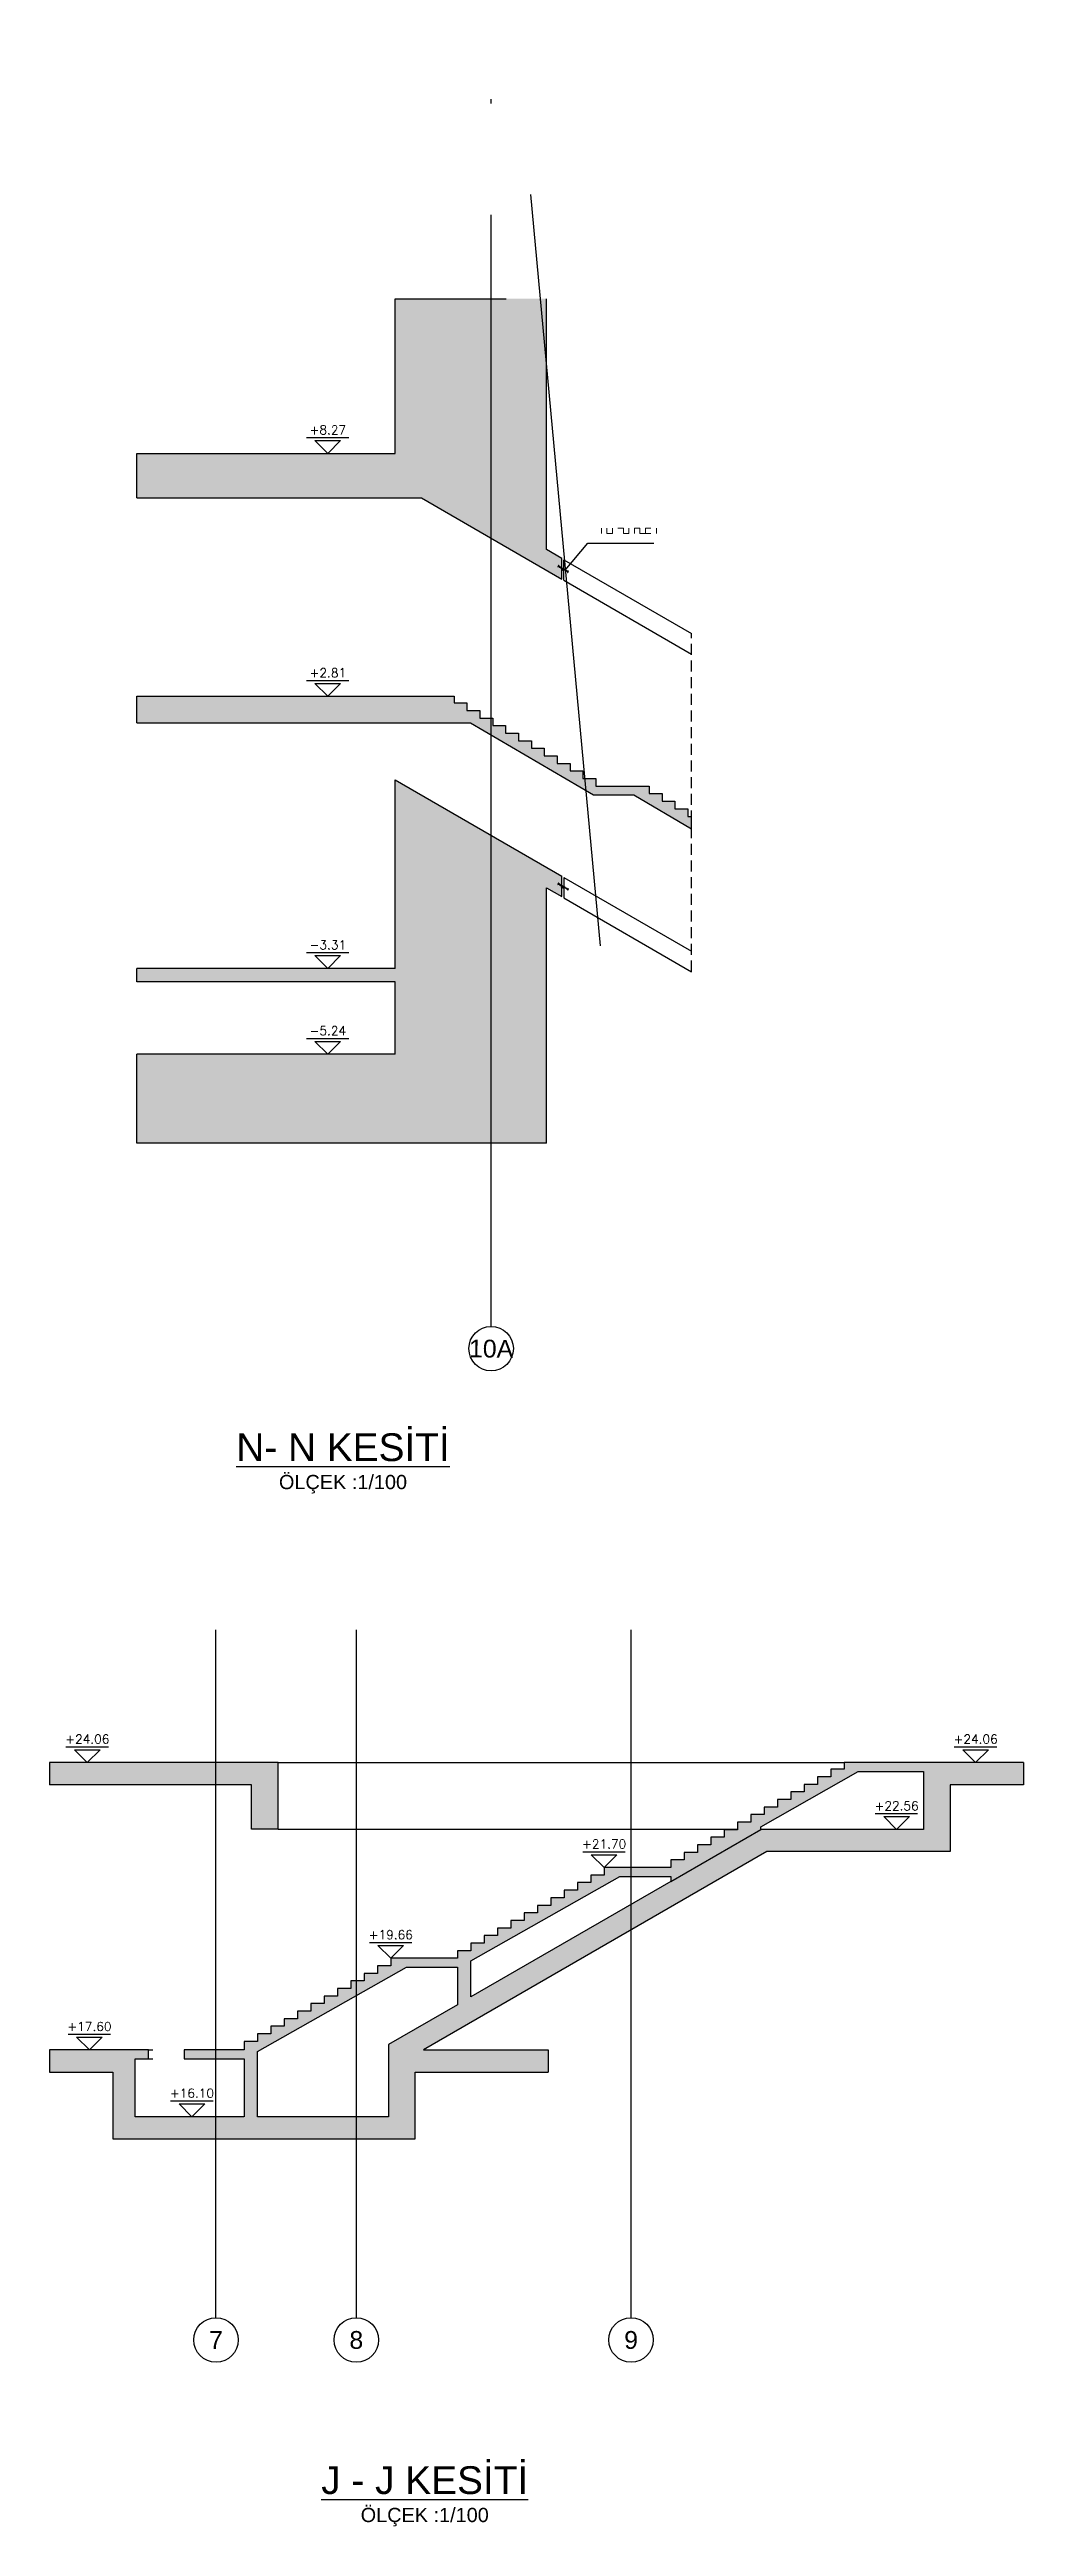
# Model space of a CAD drawing. Header units: millimetres. Extents: x 400382 to 401500, y 4543975 to 4544133.
# Drawn here: x 401369.6 to 401391.5, y 4544021.6 to 4544077.3 of the extents above; entities that cross this region are included whole.
import ezdxf
from ezdxf.enums import TextEntityAlignment as Align

# ---------------------------------------------------------------- set-up
doc = ezdxf.new("R2010")
doc.units = ezdxf.units.MM
for name, pattern in [('AKS', [3, 2.5, -0.25, 0, -0.25]), ('CIZGI', [0.4, 0.25, -0.15]), ('CONTINU', [0]), ('Dot', [4, 0, -4]), ('HIDDEN', [0.375, 0.25, -0.125]), ('UUC-ST-KAL-I05-101-U-000$0$ACAD_ISO05W100', [33, 24, -3, 0, -3, 0, -3])]:
    doc.linetypes.add(name, pattern=pattern)
for name, color, linetype in [('aks prota', 2, 'AKS'), ('caks prota', 4, 'Continuous'), ('görünüş prota', 4, 'Continuous'), ('kesik prota', 2, 'CIZGI'), ('kesit prota', 1, 'Continuous'), ('kesit tarama prota', 252, 'Continuous'), ('kolon tarama prota', 252, 'Continuous'), ('kot prota', 4, 'Continuous'), ('not çizgisi prota', 4, 'Continuous'), ('PRT-CST-rc_level', 6, 'Continuous'), ('PRT-CST-rc_levermark', 4, 'Continuous'), ('st_s_ölçü', 4, 'Continuous'), ('t35 prota', 3, 'Continuous'), ('taks prota', 7, 'Continuous'), ('tplan prota', 7, 'Continuous'), ('UUC-ST-KAL-I05-101-U-000$0$st_s_su tutucu', 2, 'Continuous')]:
    doc.layers.add(name, color=color, linetype=linetype)
doc.styles.add('Arial', font='Arial.ttf')
doc.styles.add('OLCU', font='romanstw.shx')
doc.styles.add('TAKS', font='Arial Unicode.ttf')
doc.dimstyles.new('1-50', dxfattribs={"dimtxt": 10, "dimasz": 4, "dimexe": 4, "dimexo": 8, "dimgap": 4, "dimtad": 1, "dimdec": 1, "dimrnd": 0.05, "dimzin": 9, "dimdsep": 46, "dimtxsty": 'OLCU', "dimblk1": 'OBLIQUE', "dimblk2": 'OBLIQUE', "dimsah": 1, "dimcen": 2, "dimdle": 4, "dimclrd": 4, "dimclre": 4, "dimclrt": 3, "dimadec": 1, "dimazin": 0, "dimtfac": 1, "dimtdec": 1, "dimtix": 1, "dimtmove": 2, "dimatfit": 3, "dimldrblk": 'OBLIQUE', "dimfxl": 1, "dimtvp": 1, "dimtolj": 1, "dimtzin": 1, "dimarcsym": 0})

msp = doc.modelspace()

# ---------------------------------------------------------------- texts
at = {"layer": 't35 prota', "style": 'Arial'}
for p in [(401376.1672494651, 4544045.094822166), (401378.0060168908, 4544021.866911302)]:
    msp.add_text('ÖLÇEK :1/100', height=0.32, dxfattribs=at).set_placement(p, align=Align.MIDDLE)
at = {"layer": 'taks prota', "style": 'TAKS'}
msp.add_text('10A', height=0.4, rotation=359.5051679852531, dxfattribs=at).set_placement((401379.5000632866, 4544048.109304488), align=Align.MIDDLE_CENTER)
for s, p in [('7', (401373.3104338725, 4544025.817320644)), ('8', (401376.4667532404, 4544025.817323469)), ('9', (401382.6491800218, 4544025.817320644))]:
    msp.add_text(s, height=0.4, dxfattribs=at).set_placement(p, align=Align.MIDDLE_CENTER)
at = {"layer": 'tplan prota', "style": 'Arial'}
for s, p in [('%%UN- N KESİTİ', (401376.1672494651, 4544045.969822166)), ('%%UJ - J KESİTİ', (401378.0060168908, 4544022.741911302))]:
    msp.add_text(s, height=0.625, dxfattribs=at).set_placement(p, align=Align.MIDDLE)

# ---------------------------------------------------------------- blocks, each defined once
blk = doc.blocks.new('KOTK5')
at = {"layer": 'PRT-CST-rc_levermark'}
blk.add_line((216.6666666667443, 160), (-213.3333333332557, 160), dxfattribs=at)
blk.add_lwpolyline([(130, 130), (-130, 130), (0, 0)], close=True, dxfattribs=at)
at = {"layer": 'PRT-CST-rc_level', "style": 'OLCU'}
blk.add_attdef('000.00', text='', height=90, dxfattribs=at).set_placement((0, 193.1381784435362), align=Align.CENTER)
blk = doc.blocks.new('_Oblique')
at = {"layer": 'st_s_ölçü', "lineweight": -2}
blk.add_line((-0.5, -0.5), (0.5, 0.5), dxfattribs=at)

# ---------------------------------------------------------------- hatches: boundary and pattern name
at = {"layer": 'kesit tarama prota'}
h = msp.add_hatch(color=256, dxfattribs=at)
h.dxf.hatch_style = 1
h.paths.add_polyline_path([(401377.3396778083, 4544068.239343627), (401371.527889882, 4544068.239343627), (401371.527889882, 4544067.239343627), (401377.9297162194, 4544067.239343627), (401381.0886911438, 4544065.415508605), (401381.0886911438, 4544065.87738882), (401380.7422809822, 4544066.07738882), (401380.7422809822, 4544071.717752698), (401377.3396778083, 4544071.717752698)])
h = msp.add_hatch(color=256, dxfattribs=at)
h.dxf.hatch_style = 1
h.paths.add_polyline_path([(401377.3396778083, 4544062.179343628), (401379.0383302427, 4544062.179343628), (401381.8018596545, 4544060.559343628), (401382.7118596544, 4544060.559343628), (401384.0117221815, 4544059.79735525), (401384.0117221815, 4544060.079343628), (401383.9261593325, 4544060.079343628), (401383.9261593325, 4544060.249343628), (401383.6361593325, 4544060.249343628), (401383.6361593325, 4544060.419343628), (401383.3461593324, 4544060.419343628), (401383.3461593324, 4544060.589343628), (401383.0561593324, 4544060.589343628), (401383.0561593324, 4544060.759343628), (401381.8561593324, 4544060.759343628), (401381.8561593324, 4544060.929343628), (401381.5661593324, 4544060.929343628), (401381.5661593324, 4544061.099343628), (401381.2761593324, 4544061.099343628), (401381.2761593324, 4544061.269343628), (401380.9861593323, 4544061.269343628), (401380.9861593323, 4544061.439343628), (401380.6961593325, 4544061.439343628), (401380.6961593325, 4544061.609343628), (401380.4061593325, 4544061.609343628), (401380.4061593325, 4544061.779343628), (401380.1161593325, 4544061.779343628), (401380.1161593325, 4544061.949343628), (401379.8261593324, 4544061.949343628), (401379.8261593324, 4544062.119343628), (401379.5361593324, 4544062.119343628), (401379.5361593324, 4544062.289343628), (401379.2461593323, 4544062.289343628), (401379.2461593323, 4544062.459343628), (401378.9561593325, 4544062.459343628), (401378.9561593325, 4544062.629343628), (401378.6661593325, 4544062.629343628), (401378.6661593325, 4544062.779343628), (401371.527889882, 4544062.779343628), (401371.527889882, 4544062.179343628)])
h = msp.add_hatch(color=256, dxfattribs=at)
h.dxf.hatch_style = 1
h.paths.add_polyline_path([(401380.7422809822, 4544058.4740078), (401381.0886902639, 4544058.274006276), (401381.0886902639, 4544058.735887664), (401377.3396778083, 4544060.900403006), (401377.3396778083, 4544056.659343627), (401371.527889882, 4544056.659343627), (401371.527889882, 4544056.359343628), (401377.3396778083, 4544056.359343628), (401377.3396778083, 4544054.729343628), (401371.527889882, 4544054.729343628), (401371.527889882, 4544052.729343628), (401380.7422809822, 4544052.729343628)])
h = msp.add_hatch(color=256, dxfattribs=at)
h.dxf.hatch_style = 1
h.paths.add_polyline_path([(401374.7117629603, 4544038.80044985), (401369.5636858358, 4544038.80044985), (401369.5636858358, 4544038.30044985), (401374.1117629604, 4544038.30044985), (401374.1117629604, 4544037.30044985), (401374.7117629603, 4544037.30044985)])
h = msp.add_hatch(color=256, dxfattribs=at)
h.dxf.hatch_style = 1
h.paths.add_polyline_path([(401389.8295777, 4544038.30044985), (401391.4781303278, 4544038.30044985), (401391.4781303278, 4544038.80044985), (401387.4417225323, 4544038.80044985), (401387.4417225323, 4544038.650449851), (401387.1417225325, 4544038.650449851), (401387.1417225325, 4544038.480449851), (401386.8417225324, 4544038.480449851), (401386.8417225324, 4544038.310449851), (401386.5417225324, 4544038.310449851), (401386.5417225324, 4544038.140449851), (401386.2417225323, 4544038.140449851), (401386.2417225323, 4544037.970449851), (401385.9417225323, 4544037.970449851), (401385.9417225323, 4544037.80044985), (401385.6417225325, 4544037.80044985), (401385.6417225325, 4544037.63044985), (401385.3417225324, 4544037.63044985), (401385.3417225324, 4544037.46044985), (401385.0417225324, 4544037.46044985), (401385.0417225324, 4544037.29044985), (401384.7417225323, 4544037.29044985), (401384.7417225323, 4544037.12044985), (401384.4417225323, 4544037.12044985), (401384.4417225323, 4544036.95044985), (401384.1417225325, 4544036.95044985), (401384.1417225325, 4544036.78044985), (401383.8417225324, 4544036.78044985), (401383.8417225324, 4544036.610449851), (401383.5417225324, 4544036.610449851), (401383.5417225324, 4544036.440449851), (401382.0417225324, 4544036.440449851), (401382.0417225324, 4544036.27044985), (401381.7417225323, 4544036.27044985), (401381.7417225323, 4544036.10044985), (401381.4417225323, 4544036.10044985), (401381.4417225323, 4544035.93044985), (401381.1417225325, 4544035.93044985), (401381.1417225325, 4544035.76044985), (401380.8417225324, 4544035.76044985), (401380.8417225324, 4544035.59044985), (401380.5417225324, 4544035.59044985), (401380.5417225324, 4544035.42044985), (401380.2417225323, 4544035.42044985), (401380.2417225323, 4544035.25044985), (401379.9417225323, 4544035.25044985), (401379.9417225323, 4544035.08044985), (401379.6417225325, 4544035.08044985), (401379.6417225325, 4544034.91044985), (401379.3417225324, 4544034.91044985), (401379.3417225324, 4544034.74044985), (401379.0417225324, 4544034.74044985), (401379.0417225324, 4544034.570449851), (401378.7417225323, 4544034.570449851), (401378.7417225323, 4544034.400449851), (401377.2417225323, 4544034.400449851), (401377.2417225323, 4544034.230449851), (401376.9417225323, 4544034.230449851), (401376.9417225323, 4544034.060449851), (401376.6417225325, 4544034.060449851), (401376.6417225325, 4544033.890449851), (401376.3417225324, 4544033.890449851), (401376.3417225324, 4544033.720449851), (401376.0417225324, 4544033.720449851), (401376.0417225324, 4544033.55044985), (401375.7417225323, 4544033.55044985), (401375.7417225323, 4544033.38044985), (401375.4417225323, 4544033.38044985), (401375.4417225323, 4544033.21044985), (401375.1417225325, 4544033.21044985), (401375.1417225325, 4544033.04044985), (401374.8417225324, 4544033.04044985), (401374.8417225324, 4544032.87044985), (401374.5417225324, 4544032.87044985), (401374.5417225324, 4544032.70044985), (401374.2417225323, 4544032.70044985), (401374.2417225323, 4544032.53044985), (401373.9417225323, 4544032.53044985), (401373.9417225323, 4544032.337449851), (401372.590529483, 4544032.337449851), (401372.590529483, 4544032.13744985), (401373.9417225323, 4544032.13744985), (401373.9417225323, 4544030.837449851), (401371.4905294832, 4544030.837449851), (401371.4905294832, 4544032.13744985), (401371.790529483, 4544032.13744985), (401371.790529483, 4544032.337449851), (401369.5636858358, 4544032.337449851), (401369.5636858358, 4544031.837449851), (401370.9905294832, 4544031.837449851), (401370.9905294832, 4544030.337449851), (401377.790529483, 4544030.337449851), (401377.790529483, 4544031.037449851), (401377.1905294831, 4544031.037449851), (401377.1905294831, 4544030.837449851), (401374.2417225323, 4544030.837449851), (401374.2417225323, 4544032.300570655), (401377.5944505241, 4544034.20044985), (401378.7417225323, 4544034.20044985), (401378.7417225323, 4544033.356321885), (401377.1905294831, 4544032.46074016), (401377.1905294831, 4544031.037449851), (401377.790529483, 4544031.037449851), (401377.790529483, 4544031.837449851), (401380.7867592778, 4544031.837449851), (401380.7867592778, 4544032.337449851), (401377.9769844024, 4544032.337449851), (401385.7019310042, 4544036.79744985), (401389.8295777, 4544036.79744985)])
h.paths.add_polyline_path([(401385.5679564078, 4544037.29744985), (401385.5679564078, 4544037.358769851), (401387.7591564064, 4544038.60044985), (401389.2295776999, 4544038.60044985), (401389.2295776999, 4544037.29744985)], flags=16)
h.paths.add_polyline_path([(401383.5417225324, 4544036.24044985), (401383.5417225324, 4544036.127603177), (401379.0417225324, 4544033.529526966), (401379.0417225324, 4544034.340570655), (401382.3944505241, 4544036.24044985)], flags=16)

# ---------------------------------------------------------------- linework, layer by layer
at = {"layer": 'aks prota', "ltscale": 10}
for p, q in [((401379.5000632866, 4544048.609304488), (401379.5000632866, 4544077.322809533)), ((401373.3074338725, 4544026.317320644), (401373.3074338725, 4544041.783645117)), ((401376.4674338726, 4544026.317320644), (401376.4674338726, 4544041.783645117)), ((401382.6471882411, 4544026.317320644), (401382.6471882411, 4544041.783645117))]:
    msp.add_line(p, q, dxfattribs=at)
at = {"layer": 'caks prota', "ltscale": 0.05}
for centre in [(401379.5000632866, 4544048.109304488), (401373.3104338725, 4544025.817320644), (401376.4667532404, 4544025.817323469), (401382.6491800218, 4544025.817320644)]:
    msp.add_circle(centre, 0.5, dxfattribs=at)
at = {"layer": 'görünüş prota'}
for points in [[(401374.7117629603, 4544038.80044985), (401387.4417225323, 4544038.80044985)], [(401374.7117629603, 4544037.30044985), (401385.0417225324, 4544037.30044985)]]:
    msp.add_lwpolyline(points, dxfattribs=at)
at = {"layer": 'görünüş prota', "color": 4, "linetype": 'Dot'}
for points in [[(401371.790529483, 4544032.337449851), (401372.590529483, 4544032.337449851)], [(401371.790529483, 4544032.13744985), (401372.590529483, 4544032.13744985)]]:
    msp.add_lwpolyline(points, dxfattribs=at)
at = {"layer": 'kesik prota', "ltscale": 10}
for p, q in [((401371.527889882, 4544067.239343627), (401371.527889882, 4544068.239343627)), ((401371.527889882, 4544062.179343628), (401371.527889882, 4544062.779343628))]:
    msp.add_line(p, q, dxfattribs=at)
for points in [[(401377.3396778083, 4544071.717752698), (401380.7422809822, 4544071.717752698)], [(401371.527889882, 4544056.359343628), (401371.527889882, 4544056.659343627)], [(401371.527889882, 4544052.729343628), (401371.527889882, 4544054.729343628)], [(401369.5636858358, 4544038.80044985), (401369.5636858358, 4544038.30044985)], [(401391.4781303278, 4544038.80044985), (401391.4781303278, 4544038.30044985)], [(401383.5417225324, 4544036.127603177), (401385.5679564078, 4544037.29744985)], [(401369.5636858358, 4544032.337449851), (401369.5636858358, 4544031.837449851)], [(401380.7867592778, 4544032.337449851), (401380.7867592778, 4544031.837449851)]]:
    msp.add_lwpolyline(points, dxfattribs=at)
at = {"layer": 'kesit prota', "color": 1}
for p, q in [((401380.7422809822, 4544066.07738882), (401380.7422809822, 4544071.717752698)), ((401377.3396778083, 4544056.659343627), (401377.3396778083, 4544060.900403006)), ((401377.3396778083, 4544054.729343628), (401377.3396778083, 4544056.359343628))]:
    msp.add_line(p, q, dxfattribs=at)
at = {"layer": 'kesit prota'}
for p, q in [((401374.7117629603, 4544037.30044985), (401374.7117629603, 4544038.80044985)), ((401374.1117629604, 4544037.30044985), (401374.1117629604, 4544038.30044985))]:
    msp.add_line(p, q, dxfattribs=at)
at = {"layer": 'kesit prota', "color": 1}
for points in [[(401371.527889882, 4544068.239343627), (401377.3396778083, 4544068.239343627), (401377.3396778083, 4544071.717752698)], [(401371.527889882, 4544067.239343627), (401377.9297162194, 4544067.239343627), (401381.0886911438, 4544065.415508605), (401381.0886911438, 4544065.87738882), (401380.7422809822, 4544066.07738882)], [(401371.527889882, 4544062.779343628), (401378.6661593325, 4544062.779343628), (401378.6661593325, 4544062.629343628), (401378.9561593325, 4544062.629343628), (401378.9561593325, 4544062.459343628), (401379.2461593323, 4544062.459343628), (401379.2461593323, 4544062.289343628), (401379.5361593324, 4544062.289343628), (401379.5361593324, 4544062.119343628), (401379.8261593324, 4544062.119343628), (401379.8261593324, 4544061.949343628), (401380.1161593325, 4544061.949343628), (401380.1161593325, 4544061.779343628), (401380.4061593325, 4544061.779343628), (401380.4061593325, 4544061.609343628), (401380.6961593325, 4544061.609343628), (401380.6961593325, 4544061.439343628), (401380.9861593323, 4544061.439343628), (401380.9861593323, 4544061.269343628), (401381.2761593324, 4544061.269343628), (401381.2761593324, 4544061.099343628), (401381.5661593324, 4544061.099343628), (401381.5661593324, 4544060.929343628), (401381.8561593324, 4544060.929343628), (401381.8561593324, 4544060.759343628), (401383.0561593324, 4544060.759343628), (401383.0561593324, 4544060.589343628), (401383.3461593324, 4544060.589343628), (401383.3461593324, 4544060.419343628), (401383.6361593325, 4544060.419343628), (401383.6361593325, 4544060.249343628), (401383.9261593325, 4544060.249343628), (401383.9261593325, 4544060.079343628), (401384.0117221815, 4544060.079343628)], [(401371.5272256299, 4544062.179343628), (401379.0383302427, 4544062.179343628)], [(401379.0383302427, 4544062.179343628), (401381.8018596545, 4544060.559343628), (401382.7118596544, 4544060.559343628), (401384.0117221815, 4544059.79735525)], [(401377.3396778083, 4544060.900403006), (401381.0886902639, 4544058.735887664)], [(401380.7422809822, 4544052.729343628), (401380.7422809822, 4544058.4740078), (401381.0886902639, 4544058.274006276), (401381.0886902639, 4544058.735887664)], [(401377.3396778083, 4544056.659343627), (401371.527889882, 4544056.659343627)], [(401377.3396778083, 4544056.359343628), (401371.527889882, 4544056.359343628)], [(401377.3396778083, 4544054.729343628), (401371.527889882, 4544054.729343628)], [(401380.7422809822, 4544052.729343628), (401371.527889882, 4544052.729343628)]]:
    msp.add_lwpolyline(points, dxfattribs=at)
at = {"layer": 'kesit prota'}
for points in [[(401384.0117221815, 4544059.79735525), (401384.0117221815, 4544060.079343628)], [(401374.7117629603, 4544038.80044985), (401369.5636858358, 4544038.80044985)], [(401391.4781303278, 4544038.80044985), (401387.4417225323, 4544038.80044985), (401387.4417225323, 4544038.650449851), (401387.1417225325, 4544038.650449851), (401387.1417225325, 4544038.480449851), (401386.8417225324, 4544038.480449851), (401386.8417225324, 4544038.310449851), (401386.5417225324, 4544038.310449851), (401386.5417225324, 4544038.140449851), (401386.2417225323, 4544038.140449851), (401386.2417225323, 4544037.970449851), (401385.9417225323, 4544037.970449851), (401385.9417225323, 4544037.80044985), (401385.6417225325, 4544037.80044985), (401385.6417225325, 4544037.63044985), (401385.3417225324, 4544037.63044985), (401385.3417225324, 4544037.46044985), (401385.0417225324, 4544037.46044985), (401385.0417225324, 4544037.29044985), (401384.7417225323, 4544037.29044985), (401384.7417225323, 4544037.12044985), (401384.4417225323, 4544037.12044985), (401384.4417225323, 4544036.95044985), (401384.1417225325, 4544036.95044985), (401384.1417225325, 4544036.78044985), (401383.8417225324, 4544036.78044985), (401383.8417225324, 4544036.610449851), (401383.5417225324, 4544036.610449851), (401383.5417225324, 4544036.440449851), (401382.0417225324, 4544036.440449851), (401382.0417225324, 4544036.27044985), (401381.7417225323, 4544036.27044985), (401381.7417225323, 4544036.10044985), (401381.4417225323, 4544036.10044985), (401381.4417225323, 4544035.93044985), (401381.1417225325, 4544035.93044985), (401381.1417225325, 4544035.76044985), (401380.8417225324, 4544035.76044985), (401380.8417225324, 4544035.59044985), (401380.5417225324, 4544035.59044985), (401380.5417225324, 4544035.42044985), (401380.2417225323, 4544035.42044985), (401380.2417225323, 4544035.25044985), (401379.9417225323, 4544035.25044985), (401379.9417225323, 4544035.08044985), (401379.6417225325, 4544035.08044985), (401379.6417225325, 4544034.91044985), (401379.3417225324, 4544034.91044985), (401379.3417225324, 4544034.74044985), (401379.0417225324, 4544034.74044985), (401379.0417225324, 4544034.570449851), (401378.7417225323, 4544034.570449851), (401378.7417225323, 4544034.400449851), (401377.2417225323, 4544034.400449851), (401377.2417225323, 4544034.230449851), (401376.9417225323, 4544034.230449851), (401376.9417225323, 4544034.060449851), (401376.6417225325, 4544034.060449851), (401376.6417225325, 4544033.890449851), (401376.3417225324, 4544033.890449851), (401376.3417225324, 4544033.720449851), (401376.0417225324, 4544033.720449851), (401376.0417225324, 4544033.55044985), (401375.7417225323, 4544033.55044985), (401375.7417225323, 4544033.38044985), (401375.4417225323, 4544033.38044985), (401375.4417225323, 4544033.21044985), (401375.1417225325, 4544033.21044985), (401375.1417225325, 4544033.04044985), (401374.8417225324, 4544033.04044985), (401374.8417225324, 4544032.87044985), (401374.5417225324, 4544032.87044985), (401374.5417225324, 4544032.70044985), (401374.2417225323, 4544032.70044985), (401374.2417225323, 4544032.53044985), (401373.9417225323, 4544032.53044985), (401373.9417225323, 4544032.337449851), (401372.590529483, 4544032.337449851), (401372.590529483, 4544032.13744985), (401373.9417225323, 4544032.13744985), (401373.9417225323, 4544030.837449851)], [(401374.1117629604, 4544038.30044985), (401369.5636858358, 4544038.30044985)], [(401391.4781303278, 4544038.30044985), (401389.8295777, 4544038.30044985), (401389.8295777, 4544036.79744985), (401385.7019310042, 4544036.79744985), (401377.9769844024, 4544032.337449851), (401380.7867592778, 4544032.337449851)], [(401374.7117629603, 4544037.30044985), (401374.1117629604, 4544037.30044985)], [(401373.9389681637, 4544030.837449851), (401371.4905294832, 4544030.837449851), (401371.4905294832, 4544032.13744985), (401371.790529483, 4544032.13744985), (401371.790529483, 4544032.337449851), (401369.5636858358, 4544032.337449851)], [(401369.5636858358, 4544031.837449851), (401370.9905294832, 4544031.837449851), (401370.9905294832, 4544030.337449851), (401377.790529483, 4544030.337449851), (401377.790529483, 4544031.837449851), (401380.7867592778, 4544031.837449851)]]:
    msp.add_lwpolyline(points, dxfattribs=at)
for points in [[(401385.5679564078, 4544037.358769851), (401387.7591564064, 4544038.60044985), (401389.2295776999, 4544038.60044985), (401389.2295776999, 4544037.29744985), (401385.5679564078, 4544037.29744985)], [(401379.0417225324, 4544034.340570655), (401382.3944505241, 4544036.24044985), (401383.5417225324, 4544036.24044985), (401383.5417225324, 4544036.127603177), (401379.0417225324, 4544033.529526966)], [(401378.7417225323, 4544034.20044985), (401378.7417225323, 4544033.356321885), (401377.1905294831, 4544032.46074016), (401377.1905294831, 4544030.837449851), (401374.2417225323, 4544030.837449851), (401374.2417225323, 4544032.300570655), (401377.5944505241, 4544034.20044985)]]:
    msp.add_lwpolyline(points, close=True, dxfattribs=at)
at = {"layer": 'kolon tarama prota'}
for p, q in [((401381.138690264, 4544065.386639274), (401381.138690264, 4544065.848521815)), ((401381.138690264, 4544058.707020587), (401381.138690264, 4544058.245138469))]:
    msp.add_line(p, q, dxfattribs=at)
for points in [[(401381.138690264, 4544065.848521815), (401384.0117221815, 4544064.189776064)], [(401381.138690264, 4544065.386639274), (401384.0117221815, 4544063.727876671)], [(401381.138690264, 4544058.707020587), (401384.0117221815, 4544057.048257984)], [(401381.138690264, 4544058.245138469), (401384.0117221815, 4544056.586375866)]]:
    msp.add_lwpolyline(points, dxfattribs=at)
at = {"layer": 'kolon tarama prota', "linetype": 'HIDDEN'}
msp.add_lwpolyline([(401384.0117221815, 4544056.586375866), (401384.0117221815, 4544064.189776064)], dxfattribs=at)
at = {"layer": 'st_s_ölçü', "color": 6, "lineweight": 0}
for points in [[(401381.9830695889, 4544066.560587262), (401381.9830695889, 4544066.436827638)], [(401382.1068292132, 4544066.560587262), (401382.1068292132, 4544066.436827638), (401382.2305888378, 4544066.436827638), (401382.2305888378, 4544066.560587262)], [(401382.3543484621, 4544066.560587262), (401382.4781080864, 4544066.560587262)], [(401382.4781080864, 4544066.560587262), (401382.4781080864, 4544066.436827638)], [(401382.4781080864, 4544066.560587262), (401382.4781080864, 4544066.436827638), (401382.6018677107, 4544066.436827638), (401382.6018677107, 4544066.560587262)], [(401382.725627335, 4544066.560587262), (401382.725627335, 4544066.436827638)], [(401382.725627335, 4544066.560587262), (401382.8493869593, 4544066.560587262)], [(401382.8493869593, 4544066.560587262), (401382.8493869593, 4544066.436827638), (401382.9731465837, 4544066.436827638), (401382.9731465837, 4544066.560587262)], [(401383.0969062082, 4544066.560587262), (401382.9731465837, 4544066.560587262), (401382.9731465837, 4544066.436827638), (401383.0969062082, 4544066.436827638)]]:
    msp.add_lwpolyline(points, dxfattribs=at)
msp.add_lwpolyline([(401383.2206658325, 4544066.560587262), (401383.2206658325, 4544066.436827638), (401383.2206658325, 4544066.560587262)], close=True, dxfattribs=at)
at = {"layer": 'UUC-ST-KAL-I05-101-U-000$0$st_s_su tutucu', "linetype": 'UUC-ST-KAL-I05-101-U-000$0$ACAD_ISO05W100', "ltscale": 0.05}
for points in [[(401381.1267064973, 4544065.614800472, -0.5773502691895264), (401381.1241064905, 4544065.613299374), (401381.093785784, 4544065.630805221, -0.5773502691896774), (401381.0937857989, 4544065.633807444), (401381.1142955285, 4544065.645648619, 0.5773502691898074), (401381.1142955413, 4544065.64865084), (401381.0746007175, 4544065.671568894), (401381.077526608, 4544065.676636632), (401381.0739599774, 4544065.678695845), (401381.0710340885, 4544065.67362811), (401381.0427058176, 4544065.689983613), (401381.0456317081, 4544065.695051351), (401381.0420650779, 4544065.697110566), (401381.0391391891, 4544065.69204283), (401381.0212271123, 4544065.702384478), (401381.0202214345, 4544065.717976258), (401381.0157181146, 4544065.720576279), (401381.0001179937, 4544065.693556355), (401381.0046213137, 4544065.690956335), (401381.0186270932, 4544065.697881158), (401381.0365391679, 4544065.687539509), (401381.0336132781, 4544065.682471772), (401381.0371799085, 4544065.680412557), (401381.0401057976, 4544065.685480294), (401381.0684340685, 4544065.66912479), (401381.0655081789, 4544065.664057053), (401381.0690748086, 4544065.661997836), (401381.0720006982, 4544065.667065573), (401381.1047622066, 4544065.648150513, -0.5773502691899163), (401381.104762193, 4544065.645148291), (401381.0851191313, 4544065.633807482, 0.5773502691894145), (401381.085119118, 4544065.630805262), (401381.1284397906, 4544065.6057938, 0.5773502691898413), (401381.1310397973, 4544065.607294899), (401381.1310398977, 4544065.629976694, -0.5773502691890604), (401381.1336399051, 4544065.631477795), (401381.1664014135, 4544065.612562732), (401381.1634755244, 4544065.607494996), (401381.1670421546, 4544065.60543578), (401381.1699680435, 4544065.610503516), (401381.1982963148, 4544065.594148014), (401381.195370425, 4544065.589080276), (401381.198937054, 4544065.58702106), (401381.2018629434, 4544065.592088795), (401381.2197750187, 4544065.581747149), (401381.2207806965, 4544065.566155368), (401381.2252840172, 4544065.563555348), (401381.2408841373, 4544065.59057527), (401381.2363808174, 4544065.593175291), (401381.222375039, 4544065.586250469), (401381.2044629627, 4544065.596592116), (401381.2073888534, 4544065.601659854), (401381.2038222235, 4544065.60371907), (401381.2008963341, 4544065.598651334), (401381.1725680633, 4544065.615006838), (401381.1754939521, 4544065.620074574), (401381.1719273224, 4544065.62213379), (401381.1690014333, 4544065.617066053), (401381.12930661, 4544065.639984107, 0.5773502691892096), (401381.126706603, 4544065.638483007)], [(401381.1267056174, 4544058.473299316, -0.5773502691895264), (401381.1241056107, 4544058.471798218), (401381.0937849041, 4544058.489304067, -0.5773502691896774), (401381.093784919, 4544058.492306289), (401381.1142946486, 4544058.504147463, 0.5773502691898074), (401381.1142946614, 4544058.507149684), (401381.0745998377, 4544058.530067739), (401381.0775257281, 4544058.535135476), (401381.0739590975, 4544058.537194691), (401381.0710332086, 4544058.532126954), (401381.0427049377, 4544058.548482458), (401381.0456308282, 4544058.553550195), (401381.0420641981, 4544058.555609412), (401381.0391383092, 4544058.550541676), (401381.0212262324, 4544058.560883323), (401381.0202205547, 4544058.576475103), (401381.0157172347, 4544058.579075123), (401381.0001171138, 4544058.5520552), (401381.0046204338, 4544058.549455179), (401381.0186262133, 4544058.556380003), (401381.036538288, 4544058.546038355), (401381.0336123982, 4544058.540970617), (401381.0371790286, 4544058.538911401), (401381.0401049177, 4544058.543979138), (401381.0684331886, 4544058.527623635), (401381.065507299, 4544058.522555897), (401381.0690739288, 4544058.52049668), (401381.0719998183, 4544058.525564418), (401381.1047613267, 4544058.506649357, -0.5773502691899163), (401381.1047613132, 4544058.503647137), (401381.0851182514, 4544058.492306327, 0.5773502691894145), (401381.0851182381, 4544058.489304107), (401381.1284389107, 4544058.464292645, 0.5773502691898413), (401381.1310389175, 4544058.465793745), (401381.1310390178, 4544058.488475539, -0.5773502691890604), (401381.1336390253, 4544058.489976639), (401381.1664005336, 4544058.471061577), (401381.1634746445, 4544058.46599384), (401381.1670412747, 4544058.463934625), (401381.1699671636, 4544058.46900236), (401381.1982954349, 4544058.452646858), (401381.1953695451, 4544058.44757912), (401381.1989361742, 4544058.445519906), (401381.2018620635, 4544058.450587641), (401381.2197741389, 4544058.440245993), (401381.2207798166, 4544058.424654213), (401381.2252831373, 4544058.422054193), (401381.2408832575, 4544058.449074115), (401381.2363799375, 4544058.451674136), (401381.2223741591, 4544058.444749314), (401381.2044620828, 4544058.455090961), (401381.2073879736, 4544058.460158699), (401381.2038213436, 4544058.462217914), (401381.2008954543, 4544058.457150178), (401381.1725671834, 4544058.473505682), (401381.1754930723, 4544058.478573418), (401381.1719264425, 4544058.480632634), (401381.1690005534, 4544058.475564897), (401381.1293057301, 4544058.498482951, 0.5773502691892096), (401381.1267057233, 4544058.496981852)]]:
    msp.add_lwpolyline(points, format="xyb", close=True, dxfattribs=at)

# ---------------------------------------------------------------- block references
at = {"layer": 'kot prota', "linetype": 'CONTINU', "ltscale": 0.1}
ref = msp.add_blockref('KOTK5', (401375.8256535947, 4544068.239343627), dxfattribs=dict(at, xscale=-0.002222222222222222, yscale=0.002222222222222222, zscale=0.002222222222222222, rotation=359.9999999999996))
ref.add_attrib('000.00', '+8.27', dxfattribs={"layer": 'PRT-CST-rc_level', "height": 0.1999999999999999, "style": 'OLCU'}).set_placement((401375.8256535947, 4544068.66853958), align=Align.CENTER)
ref = msp.add_blockref('KOTK5', (401375.8256535947, 4544062.779343628), dxfattribs=dict(at, xscale=-0.002222222222222222, yscale=0.002222222222222222, zscale=0.002222222222222222, rotation=359.9999999999996))
ref.add_attrib('000.00', '+2.81', dxfattribs={"layer": 'PRT-CST-rc_level', "height": 0.1999999999999999, "style": 'OLCU'}).set_placement((401375.8256535947, 4544063.20853958), align=Align.CENTER)
ref = msp.add_blockref('KOTK5', (401375.8256535947, 4544056.659343627), dxfattribs=dict(at, xscale=-0.002222222222222222, yscale=0.002222222222222222, zscale=0.002222222222222222, rotation=359.9999999999996))
ref.add_attrib('000.00', '-3.31', dxfattribs={"layer": 'PRT-CST-rc_level', "height": 0.1999999999999999, "style": 'OLCU'}).set_placement((401375.8256535947, 4544057.08853958), align=Align.CENTER)
ref = msp.add_blockref('KOTK5', (401375.8256535947, 4544054.729343628), dxfattribs=dict(at, xscale=-0.002222222222222222, yscale=0.002222222222222222, zscale=0.002222222222222222, rotation=359.9999999999996))
ref.add_attrib('000.00', '-5.24', dxfattribs={"layer": 'PRT-CST-rc_level', "height": 0.1999999999999999, "style": 'OLCU'}).set_placement((401375.8256535947, 4544055.15853958), align=Align.CENTER)
ref = msp.add_blockref('KOTK5', (401370.4137418116, 4544038.80044985), dxfattribs=dict(at, xscale=-0.002222222222222222, yscale=0.002222222222222222, zscale=0.002222222222222222, rotation=359.9999999999036))
ref.add_attrib('000.00', '+24.06', dxfattribs={"layer": 'PRT-CST-rc_level', "height": 0.1999999999999999, "style": 'OLCU'}).set_placement((401370.4137418116, 4544039.229645803), align=Align.CENTER)
ref = msp.add_blockref('KOTK5', (401390.4014946392, 4544038.80044985), dxfattribs=dict(at, xscale=-0.002222222222222222, yscale=0.002222222222222222, zscale=0.002222222222222222, rotation=359.9999999999036))
ref.add_attrib('000.00', '+24.06', dxfattribs={"layer": 'PRT-CST-rc_level', "height": 0.1999999999999999, "style": 'OLCU'}).set_placement((401390.4014946392, 4544039.229645803), align=Align.CENTER)
ref = msp.add_blockref('KOTK5', (401388.6229982397, 4544037.29744985), dxfattribs=dict(at, xscale=-0.002222222222222222, yscale=0.002222222222222222, zscale=0.002222222222222222, rotation=359.9999999999036))
ref.add_attrib('000.00', '+22.56', dxfattribs={"layer": 'PRT-CST-rc_level', "height": 0.1999999999999999, "style": 'OLCU'}).set_placement((401388.6229982397, 4544037.726645802), align=Align.CENTER)
ref = msp.add_blockref('KOTK5', (401382.0417225324, 4544036.440449851), dxfattribs=dict(at, xscale=-0.002222222222222222, yscale=0.002222222222222222, zscale=0.002222222222222222, rotation=359.9999999999036))
ref.add_attrib('000.00', '+21.70', dxfattribs={"layer": 'PRT-CST-rc_level', "height": 0.1999999999999999, "style": 'OLCU'}).set_placement((401382.0417225324, 4544036.869645802), align=Align.CENTER)
ref = msp.add_blockref('KOTK5', (401377.2417225323, 4544034.400449851), dxfattribs=dict(at, xscale=-0.002222222222222222, yscale=0.002222222222222222, zscale=0.002222222222222222, rotation=359.9999999999036))
ref.add_attrib('000.00', '+19.66', dxfattribs={"layer": 'PRT-CST-rc_level', "height": 0.1999999999999999, "style": 'OLCU'}).set_placement((401377.2417225323, 4544034.829645802), align=Align.CENTER)
ref = msp.add_blockref('KOTK5', (401370.4611680808, 4544032.337449851), dxfattribs=dict(at, xscale=-0.002222222222222222, yscale=0.002222222222222222, zscale=0.002222222222222222, rotation=359.9999999999036))
ref.add_attrib('000.00', '+17.60', dxfattribs={"layer": 'PRT-CST-rc_level', "height": 0.1999999999999999, "style": 'OLCU'}).set_placement((401370.4611680808, 4544032.766645802), align=Align.CENTER)
ref = msp.add_blockref('KOTK5', (401372.7683520301, 4544030.837449851), dxfattribs=dict(at, xscale=-0.002222222222222222, yscale=0.002222222222222222, zscale=0.002222222222222222, rotation=359.9999999999036))
ref.add_attrib('000.00', '+16.10', dxfattribs={"layer": 'PRT-CST-rc_level', "height": 0.1999999999999999, "style": 'OLCU'}).set_placement((401372.7683520301, 4544031.266645802), align=Align.CENTER)

msp.set_redraw_order([(e.dxf.handle, doc.entitydb.next_handle()) for e in msp.query("TEXT MTEXT ATTDEF DIMENSION ARC_DIMENSION")])  # texts and dimensions are drawn at this point

# ---------------------------------------------------------------- leaders
at = {"layer": 'not çizgisi prota'}
msp.add_leader([(401381.1695604976, 4544065.616720144), (401381.6738342498, 4544066.223984449), (401383.1589107413, 4544066.22422541)], dimstyle='1-50', override={"dimasz": 12, "dimgap": 4, "dimtad": 0}, dxfattribs=at)

doc.saveas('drawing.dxf')
